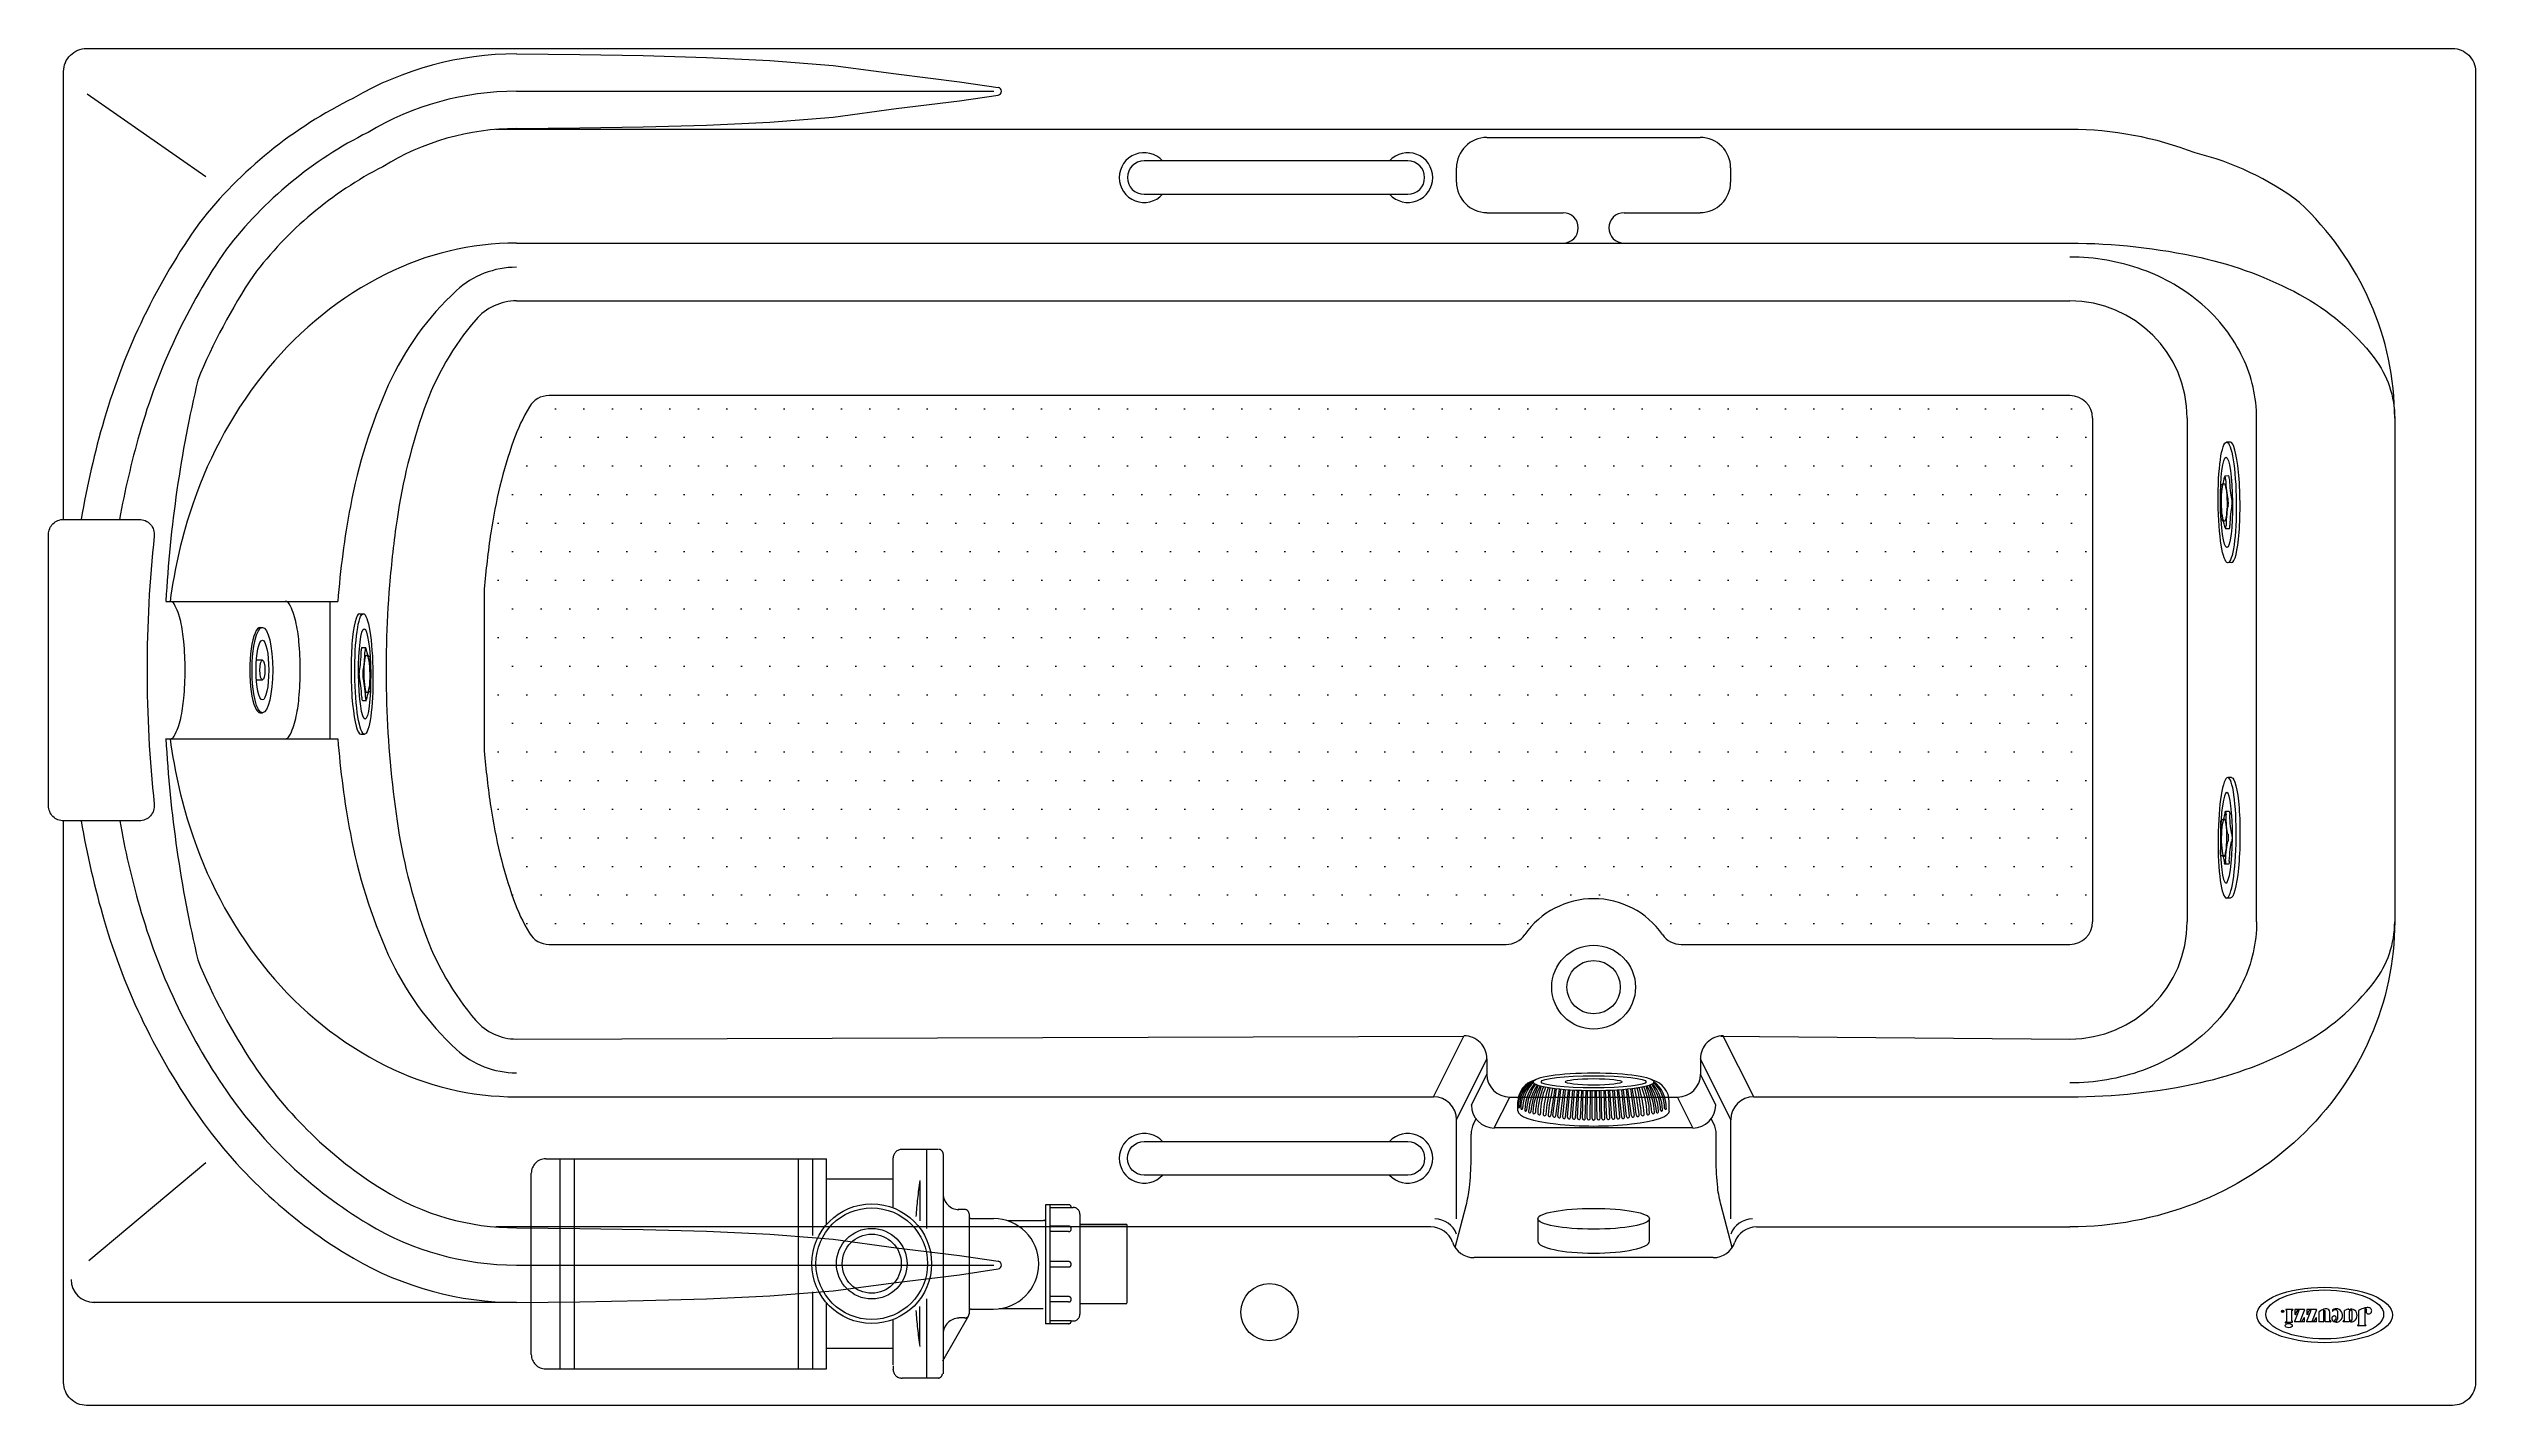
# Model space of a CAD drawing. Header units: millimetres. Extents: x -1255.98 to -1254.37, y 2257.85 to 2258.75.
import ezdxf
from ezdxf.enums import TextEntityAlignment as Align

# ---------------------------------------------------------------- set-up
doc = ezdxf.new("R2010")
doc.units = ezdxf.units.MM
doc.header["$LTSCALE"] = 10
doc.linetypes.add('HIDDEN', pattern=[0.375, 0.25, -0.125])
for name, color, linetype in [('CONTOR05', 7, 'Continuous'), ('jacuzzi', 1, 'Continuous'), ('LCOTA02', 1, 'Continuous')]:
    doc.layers.add(name, color=color, linetype=linetype)
doc.styles.add('ROMANS', font='romans', dxfattribs={"height": 4})

# ---------------------------------------------------------------- blocks, each defined once
blk = doc.blocks.new('A$C1E5B20B9')
at = {"layer": 'LCOTA02'}
for p, q in [((12, 80), (17, 80)), ((14.6, 57.5), (19.6, 57.5)), ((14.6, 22.5), (20, 22.5)), ((12, 0), (17, 0))]:
    blk.add_line(p, q, dxfattribs=at)
for centre, major_axis, start_param, end_param in [((12, 40), (0, 40), 0, 3.141593), ((8.2, 59), (0, 19), 3.648269, 4.519872), ((14.6, 54.8), (0, 2.68), 6.283185, 7.661464), ((13.2, 59), (0, 19), 3.648269, 4.519872), ((19.6, 54.8), (0, 2.68), 5.533225, 7.661464), ((24, 70.7), (0, 19), 2.391632, 3.263235), ((24.8, 49.2), (0, 2.68), 4.276588, 6.404827), ((11.3, 40), (0, 2.68), 0.506677, 2.634916), ((8.2, 21), (0, 19), 4.904906, 5.776509), ((16.3, 40), (0, 2.68), 0.506677, 2.634916), ((13.2, 21), (0, 19), 4.904906, 5.776509), ((30.7, 40), (0, 19), 1.134995, 2.006598), ((14.6, 25.2), (0, 2.68), 1.763314, 3.141593), ((19.6, 25.2), (0, 2.68), 1.763314, 3.891553), ((24, 9.3), (0, 19), 6.161543, 7.033146), ((24.8, 30.8), (0, 2.68), 3.019951, 5.14819)]:
    blk.add_ellipse(centre, major_axis=major_axis, ratio=0.3, start_param=start_param, end_param=end_param, dxfattribs=at)
for centre, major_axis, ratio in [((17, 40), (0, 40), 0.3), ((18, 40), (0, 30), 0.266667), ((21, 40), (0, 12.5), 0.3)]:
    blk.add_ellipse(centre, major_axis=major_axis, ratio=ratio, dxfattribs=at)
blk = doc.blocks.new('A$C00053991')
at = {"layer": 'CONTOR05', "xscale": 0.5, "zscale": 0.5}
blk.add_blockref('A$C1E5B20B9', (0, 0), dxfattribs=at)
blk = doc.blocks.new('A$C691B2982')
at = {"layer": 'CONTOR05', "xscale": 0.1, "yscale": 0.1, "zscale": 0.1}
blk.add_blockref('A$C00053991', (0, 0), dxfattribs=at)
blk = doc.blocks.new('A$C159910E5')
at = {"layer": 'CONTOR05', "rotation": 270}
blk.add_blockref('A$C691B2982', (0, 1.45), dxfattribs=at)
blk = doc.blocks.new('A$C3BF32979')
at = {"layer": 'CONTOR05', "rotation": 314.9999999999977}
blk.add_blockref('A$C159910E5', (-0.4, 5.26), dxfattribs=at)
blk = doc.blocks.new('*E9')
at = {"layer": 'CONTOR05', "rotation": 135.5818886525813}
blk.add_blockref('A$C3BF32979', (4.89, 4.04), dxfattribs=at)
blk = doc.blocks.new('A$C37FA7AEC')
at = {"layer": 'LCOTA02'}
for p, q in [((1.01, 4.71), (1.23, 4.71)), ((1.23, 2.9), (0.63, 2.9)), ((1.23, 1.81), (0.63, 1.81)), ((1.01, 0), (1.23, 0))]:
    blk.add_line(p, q, dxfattribs=at)
for centre, major_axis, ratio, start_param, end_param in [((1.01, 2.36), (0, 2.36), 0.431953, 6.283185, 9.424778), ((1.23, 2.36), (0, -0.544), 0.461888, -3.141592653589793, 3.141592653589793)]:
    blk.add_ellipse(centre, major_axis=major_axis, ratio=ratio, start_param=start_param, end_param=end_param, dxfattribs=at)
for major_axis, ratio in [((0, 2.36), 0.431953), ((0, 1.65), 0.381644)]:
    blk.add_ellipse((1.23, 2.36), major_axis=major_axis, ratio=ratio, dxfattribs=at)
blk = doc.blocks.new('A$C71D54D85')
at = {"color": 1}
for p, q in [((78.3, 110.3), (78.3, 111.4)), ((79.1, 112.2), (100.7, 112.2)), ((79.9, 109.5), (79.1, 109.5)), ((80.7, 64), (80.7, 108.7)), ((100.7, 109.5), (98, 109.5)), ((98, 109.5), (98, 67.5)), ((101.6, 111.4), (101.6, 110.3)), ((126.3, 99.5), (126.3, 99.8)), ((127.1, 100.6), (143, 100.6)), ((143, 97.9), (140.8, 97.9)), ((143.8, 99.8), (143.8, 98.7)), ((160.9, 70.1), (160.9, 93.1)), ((180.2, 98.4), (180.2, 100.2)), ((180.6, 100.6), (196.5, 100.6)), ((180.6, 98), (182.5, 98)), ((182.9, 97.6), (182.9, 72.5)), ((202, 100.6), (214.9, 100.6)), ((221.7, 65.9), (234, 97.9)), ((221.8, 100.4), (221.8, 89.5)), ((222.2, 100.8), (250.8, 100.8)), ((222.2, 89.1), (223.7, 89.1)), ((238.7, 67.9), (251.2, 100.2)), ((247.7, 79.1), (249.5, 79.1)), ((249.9, 65.4), (249.9, 78.7)), ((256.6, 65.9), (268.9, 97.9)), ((256.7, 100.4), (256.7, 89.5)), ((257.1, 100.8), (285.6, 100.8)), ((257.1, 89.1), (258.6, 89.1)), ((273.6, 67.9), (286, 100.2)), ((282.5, 79.1), (284.3, 79.1)), ((284.8, 65.4), (284.8, 78.7)), ((175.5, 66.7), (175.5, 69.5)), ((222.2, 65.2), (249.5, 65.2)), ((257, 65.2), (284.3, 65.2)), ((291, 65.3), (291, 66.2)), ((291.4, 64.9), (310.7, 64.9)), ((311.1, 65.3), (311.1, 66.1))]:
    blk.add_line(p, q, dxfattribs=at)
blk.add_lwpolyline([(126.1, 70.7), (126.1, 93.4, 1), (117.9, 93.4), (117.9, 70.7, 1)], format="xyb", close=True, dxfattribs=at)
for points in [[(196.9, 100.2), (196.9, 68.8, 0.135484), (197, 68.4, 0.597309), (201.5, 68.6, 0.11277), (201.6, 69), (201.6, 100.2)], [(200.1, 64, 0.062974), (213.8, 71.3, 0.257829), (215.3, 74), (215.3, 100.2)], [(306.9, 102.2), (291.6, 102.2, 0.414214), (291.2, 101.8), (291.2, 99.7, 0.414214), (291.6, 99.3), (292.9, 99.3, -0.414214), (293.3, 98.9), (293.3, 68.2)], [(309, 68.1), (309, 99.5, -0.309408), (309.5, 100.2, 0.090701), (313.4, 102.6, 0.365017), (313.4, 103.1), (313, 103.8, 0.451807), (311.8, 104, -0.178007), (306.7, 102.2)]]:
    blk.add_lwpolyline(points, format="xyb", dxfattribs=at)
blk.add_circle((320.5, 70.1), 3.49, dxfattribs=at)
for centre, radius, start, end in [((70, 68.8), 9.29, 122.98031, 234.80885), ((69.4, 69.8), 8.1, 329.38819, 123.2376), ((79.1, 111.4), 0.803, 90, 180), ((79.1, 110.3), 0.803, 180, 270), ((79.9, 108.7), 0.803, 360, 90), ((100.7, 111.4), 0.803, 360, 90), ((100.7, 110.3), 0.803, 270, 360), ((125.9, 99.5), 0.401, 231.45531, 0), ((127.1, 99.8), 0.803, 90, 180), ((140.8, 97.1), 0.803, 90, 180), ((143, 99.8), 0.803, 0, 90), ((143, 98.7), 0.803, 270, 0), ((165.1, 82.3), 19.6, 127.13134, 242.26712), ((164.3, 84.3), 17.5, 88.59962, 128.95271), ((169.6, 92.9), 8.64, 150.43729, 179.01242), ((166.3, 94.4), 5.08, 97.11199, 147.24263), ((170.3, 89.8), 6.07, 110.28331, 290.7343), ((164.1, 87.9), 13.9, 29.5272, 87.50186), ((166.2, 95.2), 4.29, 50.78098, 96.34141), ((167.6, 97.3), 1.84, 289.02953, 44.08726), ((169.2, 91.3), 7.85, 294.39358, 25.90718), ((180.6, 100.2), 0.401, 90, 180), ((180.6, 98.4), 0.401, 180, 270), ((182.5, 97.6), 0.401, 0, 90), ((192.3, 72.5), 9.42, 180, 267.92324), ((196.5, 100.2), 0.401, 0, 90), ((202, 100.2), 0.401, 90, 180), ((214.9, 100.2), 0.401, 0, 90), ((222.2, 100.4), 0.401, 90, 180), ((222.2, 89.5), 0.401, 180, 270), ((223.7, 89.5), 0.401, 270, 355.05883), ((235.3, 88.5), 11.3, 130.15733, 175.05883), ((232.5, 91.7), 7.01, 80.33745, 129.00483), ((233.6, 98.1), 0.5, 338.92958, 80.33745), ((235.7, 77.8), 11.5, 294.82753, 3.77721), ((247.7, 78.6), 0.5, 90, 183.77721), ((249.5, 78.7), 0.401, 0, 90), ((250.8, 100.4), 0.401, 338.92958, 90), ((257.1, 100.4), 0.401, 90, 180), ((257.1, 89.5), 0.401, 180, 270), ((258.6, 89.5), 0.401, 270, 355.05883), ((270.2, 88.5), 11.3, 130.15733, 175.05883), ((267.3, 91.7), 7.01, 80.33745, 129.00483), ((268.4, 98.1), 0.5, 338.92958, 80.33745), ((270.5, 77.8), 11.5, 294.82753, 3.77721), ((282.5, 78.6), 0.5, 90, 183.77721), ((284.3, 78.7), 0.401, 0, 90), ((285.6, 100.4), 0.401, 338.92958, 90), ((69.2, 67.7), 8, 234.80885, 260.1754), ((73, 89.8), 30.4, 260.1754, 285.41833), ((78.3, 64.6), 2.66, 297.20293, 316.52893), ((78.3, 64.4), 2.49, 320.21994, 351.14429), ((57.1, 146.7), 89.5, 285.56043, 296.84445), ((97.2, 67.5), 0.803, 298.82315, 360), ((164.9, 81.4), 18.8, 241.68236, 289.34326), ((165, 69.7), 4.07, 174.05436, 252.53888), ((166.1, 77.3), 11.7, 258.5772, 294.21967), ((166.7, 75.4), 9.65, 295.27036, 324.8584), ((162.5, 82.3), 20.5, 295.00308, 308.90895), ((175, 69.5), 0.5, 0, 144.8584), ((175, 66.7), 0.5, 309.13116, 0), ((193.9, 81.5), 18.5, 264.07358, 289.85013), ((222.2, 65.7), 0.5, 158.92958, 270), ((239.2, 67.7), 0.5, 158.92958, 274.07432), ((238.4, 77.9), 10.7, 274.07432, 281.22181), ((249.5, 65.7), 0.401, 270, 0), ((257, 65.7), 0.5, 158.92958, 270), ((274, 67.7), 0.5, 158.92958, 274.07432), ((273.3, 77.9), 10.7, 274.07432, 281.22181), ((284.3, 65.7), 0.401, 270, 0), ((291.4, 66.2), 0.401, 82.17237, 180), ((291.4, 65.3), 0.401, 180, 270), ((291.7, 68.2), 1.61, 262.17237, 0), ((310.6, 68.1), 1.61, 180, 273.61115), ((310.7, 66.1), 0.401, 0, 93.61115), ((310.7, 65.3), 0.401, 270, 0)]:
    blk.add_arc(centre, radius, start, end, dxfattribs=at)
for centre, major_axis, ratio in [((197.8, 79.2), (-171.8, 0), 0.415223), ((302.5, 111.9), (-10.3, 0), 0.621803)]:
    blk.add_ellipse(centre, major_axis=major_axis, ratio=ratio, dxfattribs=at)
at = {"layer": 'LCOTA02'}
for p, q in [((140, 97.1), (140, 68)), ((127.1, 65.8), (127.1, 63.7))]:
    blk.add_line(p, q, dxfattribs=at)
for centre, radius, start, end in [((122.7, 82), 19.4, 126.3033, 231.48564), ((119.5, 88.6), 12.3, 59.92306, 132.27609), ((78, 64.6), 2, 149.38819, 195.77516), ((78.9, 64.9), 2.92, 195.77516, 246.12825), ((78.6, 64), 2, 246.12825, 297.20293), ((119.6, 76.9), 13.4, 228.39986, 304.23053), ((123.5, 96.5), 32.9, 276.28599, 300.08621)]:
    blk.add_arc(centre, radius, start, end, dxfattribs=at)
blk.add_ellipse((197.8, 80.8), major_axis=(-197.8, 0), ratio=0.408776, dxfattribs=at)
at = {"color": 1, "style": 'ROMANS'}
blk.add_text('R', height=3.5, dxfattribs=at).set_placement((320.5, 70.1), align=Align.MIDDLE_CENTER)

msp = doc.modelspace()

# ---------------------------------------------------------------- hatches: boundary and pattern name
at = {"layer": 'jacuzzi'}
h = msp.add_hatch(dxfattribs=at)
h.set_pattern_fill('DOTS', color=256, scale=0.303614, style=0)
h.set_pattern_definition([(0, (-1258.637089, 2252.8025), (0.00948795, 0.018975904), [0, -0.018975904])])
h.paths.add_polyline_path([(-1255.6526, 2258.5229, 0.264036), (-1255.6656, 2258.5155, 0.0497), (-1255.6761, 2258.4931, 0.048609), (-1255.6912, 2258.4319, 0.014977), (-1255.6956, 2258.3945), (-1255.6956, 2258.2872, 0.014977), (-1255.6912, 2258.2498, 0.048609), (-1255.6761, 2258.1887, 0.0497), (-1255.6656, 2258.1663, 0.264036), (-1255.6526, 2258.1589), (-1255.0177, 2258.1589, 0.244921), (-1255.0052, 2258.1654, -0.521102), (-1254.914, 2258.1654, 0.244921), (-1254.9015, 2258.1589), (-1254.6436, 2258.1589, 0.414214), (-1254.6287, 2258.1739), (-1254.6287, 2258.5079, 0.414214), (-1254.6436, 2258.5229)])

# ---------------------------------------------------------------- linework, layer by layer
for p, q in [((-1255.8802, 2258.6679), (-1255.9589, 2258.7229)), ((-1255.6742, 2258.7247), (-1255.3576, 2258.7247)), ((-1254.6436, 2258.6994), (-1255.6878, 2258.6994)), ((-1255.0304, 2258.6941), (-1254.8889, 2258.6941)), ((-1255.0506, 2258.6645), (-1255.0506, 2258.6739)), ((-1254.8686, 2258.6645), (-1254.8686, 2258.6739)), ((-1255.0304, 2258.6442), (-1254.9799, 2258.6442)), ((-1254.9394, 2258.6442), (-1254.8889, 2258.6442)), ((-1255.6742, 2258.624), (-1254.6436, 2258.624)), ((-1255.6742, 2258.5857), (-1254.6436, 2258.5857)), ((-1254.6436, 2258.5229), (-1255.6526, 2258.5229)), ((-1254.6287, 2258.5079), (-1254.6287, 2258.1739)), ((-1254.5658, 2258.5079), (-1254.5658, 2258.1739)), ((-1254.5198, 2258.1739), (-1254.5198, 2258.5079)), ((-1254.4282, 2258.5079), (-1254.4282, 2258.1739)), ((-1255.9068, 2258.3864), (-1255.7927, 2258.3864)), ((-1255.7977, 2258.2953), (-1255.7977, 2258.3864)), ((-1255.6956, 2258.3945), (-1255.6956, 2258.2872)), ((-1255.9068, 2258.2953), (-1255.7927, 2258.2953)), ((-1255.6526, 2258.1589), (-1255.0177, 2258.1589)), ((-1254.9015, 2258.1589), (-1254.6436, 2258.1589)), ((-1255.6742, 2258.0961), (-1255.0457, 2258.0981)), ((-1255.0658, 2258.0578), (-1255.0457, 2258.0981)), ((-1254.8752, 2258.098), (-1254.6436, 2258.0961)), ((-1254.8534, 2258.0578), (-1254.8736, 2258.0981)), ((-1255.0506, 2258.0426), (-1255.0305, 2258.083)), ((-1255.0305, 2258.083), (-1255.0305, 2258.0728)), ((-1254.8686, 2258.0426), (-1254.8888, 2258.083)), ((-1254.8888, 2258.083), (-1254.8888, 2258.0728)), ((-1255.6742, 2258.0578), (-1255.0658, 2258.0578)), ((-1255.0406, 2258.0523), (-1255.0305, 2258.0728)), ((-1255.0255, 2258.0372), (-1255.0153, 2258.0576)), ((-1255.0153, 2258.0576), (-1254.9039, 2258.0576)), ((-1254.9866, 2258.0454), (-1254.9842, 2258.063)), ((-1254.9847, 2258.0451), (-1254.9822, 2258.0628)), ((-1254.9834, 2258.0449), (-1254.9813, 2258.0627)), ((-1254.9815, 2258.0447), (-1254.9793, 2258.0625)), ((-1254.9801, 2258.0446), (-1254.9783, 2258.0624)), ((-1254.9782, 2258.0443), (-1254.9763, 2258.0623)), ((-1254.9769, 2258.0442), (-1254.9754, 2258.0622)), ((-1254.975, 2258.0441), (-1254.9734, 2258.0621)), ((-1254.9737, 2258.044), (-1254.9724, 2258.062)), ((-1254.9717, 2258.0438), (-1254.9704, 2258.062)), ((-1254.9704, 2258.0437), (-1254.9695, 2258.0619)), ((-1254.9684, 2258.0436), (-1254.9675, 2258.0618)), ((-1254.9671, 2258.0436), (-1254.9665, 2258.0618)), ((-1254.9652, 2258.0435), (-1254.9645, 2258.0618)), ((-1254.9639, 2258.0435), (-1254.9636, 2258.0618)), ((-1254.9619, 2258.0434), (-1254.9616, 2258.0617)), ((-1254.9606, 2258.0434), (-1254.9606, 2258.0617)), ((-1254.9586, 2258.0434), (-1254.9586, 2258.0617)), ((-1254.9573, 2258.0434), (-1254.9577, 2258.0617)), ((-1254.9553, 2258.0435), (-1254.9557, 2258.0618)), ((-1254.9541, 2258.0435), (-1254.9547, 2258.0618)), ((-1254.9521, 2258.0436), (-1254.9527, 2258.0618)), ((-1254.9508, 2258.0436), (-1254.9518, 2258.0618)), ((-1254.9488, 2258.0437), (-1254.9498, 2258.0619)), ((-1254.9475, 2258.0438), (-1254.9488, 2258.062)), ((-1254.9456, 2258.044), (-1254.9468, 2258.062)), ((-1254.9443, 2258.0441), (-1254.9458, 2258.0621)), ((-1254.9423, 2258.0442), (-1254.9438, 2258.0622)), ((-1254.941, 2258.0443), (-1254.9429, 2258.0623)), ((-1254.9391, 2258.0446), (-1254.9409, 2258.0624)), ((-1254.9378, 2258.0447), (-1254.9399, 2258.0625)), ((-1254.9358, 2258.0449), (-1254.9379, 2258.0627)), ((-1254.9345, 2258.0451), (-1254.937, 2258.0628)), ((-1254.9326, 2258.0454), (-1254.935, 2258.063)), ((-1254.8938, 2258.0372), (-1254.9039, 2258.0576)), ((-1254.8786, 2258.0523), (-1254.8888, 2258.0728)), ((-1254.8534, 2258.0578), (-1254.6436, 2258.0578)), ((-1255.0506, 2257.9768), (-1255.0506, 2258.0426)), ((-1255.0393, 2258.0398), (-1255.0376, 2258.0432)), ((-1255.0099, 2258.0484), (-1255.0098, 2258.0545)), ((-1255.0099, 2258.0484), (-1255.0098, 2258.0545)), ((-1254.9094, 2258.0484), (-1254.9094, 2258.0545)), ((-1254.8799, 2258.0398), (-1254.8816, 2258.0432)), ((-1254.8686, 2257.9768), (-1254.8686, 2258.0426)), ((-1255.0409, 2258.0159), (-1255.0409, 2258.0331)), ((-1254.8938, 2258.0372), (-1255.0255, 2258.0372)), ((-1254.8783, 2258.0159), (-1254.8783, 2258.0331)), ((-1255.8802, 2258.0139), (-1255.9579, 2257.9489)), ((-1255.0515, 2257.9578), (-1255.0442, 2257.9857)), ((-1254.9967, 2257.9769), (-1254.9967, 2257.962)), ((-1254.9225, 2257.962), (-1254.9225, 2257.9769)), ((-1254.8677, 2257.9578), (-1254.875, 2257.9857)), ((-1255.0676, 2257.9715), (-1255.6878, 2257.9715)), ((-1254.8516, 2257.9715), (-1254.6436, 2257.9715)), ((-1255.6742, 2257.9462), (-1255.3576, 2257.9462)), ((-1254.8803, 2257.9511), (-1255.0389, 2257.9511)), ((-1255.6742, 2257.9214), (-1255.9554, 2257.9214))]:
    msp.add_line(p, q, dxfattribs=at)
at = {"layer": 'jacuzzi', "linetype": 'HIDDEN'}
for p, q in [((-1255.6548, 2258.0166), (-1255.4685, 2258.0166)), ((-1255.6453, 2257.8774), (-1255.6453, 2258.0166)), ((-1255.6357, 2257.8774), (-1255.6357, 2258.0166)), ((-1255.487, 2257.8774), (-1255.487, 2258.0166)), ((-1255.4775, 2257.9658), (-1255.4775, 2258.0166)), ((-1255.4685, 2257.9732), (-1255.4685, 2258.0166)), ((-1255.4685, 2258.0031), (-1255.4685, 2258.0166)), ((-1255.4244, 2258.0147), (-1255.4244, 2258.0169)), ((-1255.4244, 2258.0147), (-1255.4244, 2258.0169)), ((-1255.4016, 2258.0229), (-1255.4184, 2258.0229)), ((-1255.4016, 2258.0229), (-1255.4184, 2258.0229)), ((-1255.3945, 2258.0229), (-1255.403, 2258.0229)), ((-1255.4022, 2258.0229), (-1255.4022, 2257.9704)), ((-1255.3911, 2258.02), (-1255.3911, 2257.8741)), ((-1255.6644, 2257.8869), (-1255.6644, 2258.0071)), ((-1255.4244, 2258.0031), (-1255.4685, 2258.0031)), ((-1255.4067, 2258.0011), (-1255.4067, 2257.9755)), ((-1255.3768, 2257.983), (-1255.3812, 2257.983)), ((-1255.3739, 2257.9802), (-1255.3739, 2257.9139)), ((-1255.3725, 2257.9771), (-1255.3577, 2257.9771)), ((-1255.3232, 2257.9862), (-1255.3232, 2257.9073)), ((-1255.3203, 2257.9862), (-1255.3203, 2257.9073)), ((-1255.3203, 2257.9844), (-1255.3049, 2257.9844)), ((-1255.3004, 2257.9799), (-1255.3004, 2257.9136)), ((-1255.3004, 2257.9799), (-1255.3004, 2257.9136)), ((-1255.3248, 2257.9756), (-1255.3485, 2257.9756)), ((-1255.324, 2257.9757), (-1255.3245, 2257.9757)), ((-1255.2693, 2257.973), (-1255.3004, 2257.973)), ((-1255.2693, 2257.9729), (-1255.3004, 2257.9729)), ((-1255.2693, 2257.973), (-1255.2693, 2257.9248)), ((-1255.2693, 2257.9729), (-1255.2693, 2257.921)), ((-1255.4775, 2257.8774), (-1255.4775, 2257.9285)), ((-1255.2693, 2257.9284), (-1255.2693, 2257.9248)), ((-1255.4685, 2257.8774), (-1255.4685, 2257.9211)), ((-1255.4685, 2257.8794), (-1255.4685, 2257.9151)), ((-1255.4685, 2257.8774), (-1255.4685, 2257.9151)), ((-1255.4685, 2257.8794), (-1255.4685, 2257.9151)), ((-1255.4067, 2257.8931), (-1255.4067, 2257.9187)), ((-1255.4022, 2257.9238), (-1255.4022, 2257.8712)), ((-1255.3743, 2257.9125), (-1255.3916, 2257.8825)), ((-1255.3725, 2257.917), (-1255.3577, 2257.917)), ((-1255.3248, 2257.9172), (-1255.3539, 2257.9172)), ((-1255.2693, 2257.9205), (-1255.3004, 2257.9205)), ((-1255.2693, 2257.9248), (-1255.2693, 2257.9211)), ((-1255.3768, 2257.9111), (-1255.3807, 2257.9111)), ((-1255.3061, 2257.9091), (-1255.3203, 2257.9091)), ((-1255.3061, 2257.9091), (-1255.3049, 2257.9091)), ((-1255.3061, 2257.9091), (-1255.3049, 2257.9091)), ((-1255.4685, 2257.8911), (-1255.4244, 2257.8911)), ((-1255.6548, 2257.8774), (-1255.4685, 2257.8774)), ((-1255.4244, 2257.8794), (-1255.4244, 2257.8772)), ((-1255.4244, 2257.8794), (-1255.4244, 2257.8772)), ((-1255.3945, 2257.8712), (-1255.4185, 2257.8712))]:
    msp.add_line(p, q, dxfattribs=at)
at = {"layer": 'jacuzzi', "color": 3}
msp.add_lwpolyline([(-1255.9746, 2258.4408), (-1255.9746, 2258.7379, -0.414214), (-1255.9594, 2258.7531), (-1254.3898, 2258.7531, -0.414214), (-1254.3746, 2258.7379), (-1254.3746, 2257.8683, -0.414214), (-1254.3898, 2257.8531), (-1255.9594, 2257.8531, -0.414214), (-1255.9746, 2257.8683), (-1255.9746, 2258.2408)], format="xyb", dxfattribs=at)
at = {"layer": 'jacuzzi'}
for points in [[(-1255.6742, 2258.7495, 0.132972), (-1255.7823, 2258.7202, 0.112479), (-1255.8845, 2258.6375, 0.082957), (-1255.9477, 2258.507, 0.028835), (-1255.963, 2258.4408, 0.028835)], [(-1255.6742, 2258.7247, 0.136109), (-1255.7726, 2258.6975, 0.113246), (-1255.8666, 2258.62, 0.081526), (-1255.9243, 2258.4975, 0.025524), (-1255.9375, 2258.4408, 0.025524)], [(-1255.6742, 2258.7, 0.139831), (-1255.7629, 2258.6747, 0.114061), (-1255.8487, 2258.6025, 0.049631), (-1255.8856, 2258.5332)], [(-1254.4282, 2258.5079, 0.104164), (-1254.4444, 2258.5847, 0.100663), (-1254.4913, 2258.651, 0.102638), (-1254.5606, 2258.6838, 0.093069), (-1254.6436, 2258.6994)], [(-1255.6742, 2258.624, 0.117203), (-1255.7609, 2258.6034, 0.104375), (-1255.8388, 2258.5411, 0.090214), (-1255.8887, 2258.4516, 0.048846), (-1255.904, 2258.3864)], [(-1254.6436, 2258.624, -0.054985), (-1254.5568, 2258.6144, -0.068797), (-1254.4913, 2258.59, -0.105698), (-1254.4418, 2258.5479, -0.165254), (-1254.4282, 2258.5079)], [(-1255.6742, 2258.608, 0.188149), (-1255.714, 2258.5925, 0.101334), (-1255.7592, 2258.5298, 0.059725), (-1255.7844, 2258.4494, 0.026837), (-1255.7927, 2258.3864)], [(-1254.5198, 2258.5079, 0.11231), (-1254.5289, 2258.548, 0.103182), (-1254.5561, 2258.5835, 0.092447), (-1254.5954, 2258.6064, 0.086066), (-1254.6436, 2258.6148)], [(-1255.6742, 2258.5857, 0.219593), (-1255.7012, 2258.5732, 0.0919), (-1255.7354, 2258.514, 0.048609), (-1255.7534, 2258.441, 0.015971), (-1255.7584, 2258.3971)], [(-1255.6656, 2258.5155, 0.0497), (-1255.6761, 2258.4931, 0.048609), (-1255.6912, 2258.4319, 0.014977), (-1255.6956, 2258.3945)], [(-1255.7584, 2258.3971, 0.056739), (-1255.7534, 2258.2407, 0.048609), (-1255.7354, 2258.1678, 0.0919), (-1255.7012, 2258.1085, 0.219593), (-1255.6742, 2258.0961)], [(-1255.9041, 2258.2953, 0.276936), (-1255.9013, 2258.297, 0.068261), (-1255.8969, 2258.3087, 0.031566), (-1255.8949, 2258.3221, 0.022827), (-1255.894, 2258.3409, 0.022827), (-1255.8949, 2258.3597, 0.031566), (-1255.8969, 2258.3731, 0.068261), (-1255.9013, 2258.3847, 0.276936), (-1255.9041, 2258.3864)], [(-1255.8277, 2258.2953, 0.276936), (-1255.8249, 2258.297, 0.068261), (-1255.8206, 2258.3087, 0.031566), (-1255.8185, 2258.3221, 0.022827), (-1255.8176, 2258.3409, 0.022827), (-1255.8185, 2258.3597, 0.031566), (-1255.8206, 2258.3731, 0.068261), (-1255.8249, 2258.3847, 0.276936), (-1255.8277, 2258.3864)], [(-1255.904, 2258.2953, 0.048846), (-1255.8887, 2258.2302, 0.090214), (-1255.8388, 2258.1407, 0.104375), (-1255.7609, 2258.0784, 0.117203), (-1255.6742, 2258.0578)], [(-1255.7927, 2258.2953, 0.026837), (-1255.7844, 2258.2324, 0.059725), (-1255.7592, 2258.152, 0.101334), (-1255.714, 2258.0892, 0.188149), (-1255.6742, 2258.0737)], [(-1255.6956, 2258.2872, 0.014977), (-1255.6912, 2258.2498, 0.048609), (-1255.6761, 2258.1887, 0.0497), (-1255.6656, 2258.1663)], [(-1255.963, 2258.2408, 0.028781), (-1255.9477, 2258.1747, 0.082957), (-1255.8845, 2258.0443, 0.106733), (-1255.7823, 2257.9507, 0.132972), (-1255.6742, 2257.9214)], [(-1255.9374, 2258.2408, 0.025468), (-1255.9243, 2258.1842, 0.081526), (-1255.8666, 2258.0618, 0.106953), (-1255.7726, 2257.9735, 0.136109), (-1255.6742, 2257.9462)], [(-1254.6436, 2258.0578, 0.054985), (-1254.5568, 2258.0673, 0.068797), (-1254.4913, 2258.0918, 0.105698), (-1254.4418, 2258.1339, 0.165254), (-1254.4282, 2258.1739)], [(-1254.4282, 2258.1739, -0.104164), (-1254.4444, 2258.0971, -0.100663), (-1254.4913, 2258.0308, -0.096077), (-1254.5606, 2257.9871, -0.093069), (-1254.6436, 2257.9715)], [(-1254.5198, 2258.1739, -0.11231), (-1254.5289, 2258.1338, -0.103182), (-1254.5561, 2258.0983, -0.092447), (-1254.5954, 2258.0753, -0.086066), (-1254.6436, 2258.067)], [(-1255.8856, 2258.1486, 0.049631), (-1255.8487, 2258.0793, 0.107116), (-1255.7629, 2257.9962, 0.139831), (-1255.6742, 2257.9709)], [(-1255.0442, 2257.9857, 0.035415), (-1255.042, 2257.9976, 0.02868), (-1255.0409, 2258.0159)], [(-1254.875, 2257.9857, -0.035415), (-1254.8773, 2257.9976, -0.02868), (-1254.8783, 2258.0159)]]:
    msp.add_lwpolyline(points, format="xyb", dxfattribs=at)
for points in [[(-1255.6742, 2258.7495), (-1255.6322, 2258.7491), (-1255.5902, 2258.7484), (-1255.5482, 2258.7472), (-1255.5062, 2258.7452), (-1255.4642, 2258.7418), (-1255.4222, 2258.7362), (-1255.3803, 2258.7311), (-1255.3546, 2258.7272)], [(-1255.6742, 2258.7), (-1255.6322, 2258.7004), (-1255.5902, 2258.7011), (-1255.5482, 2258.7023), (-1255.5062, 2258.7043), (-1255.4642, 2258.7076), (-1255.4222, 2258.7133), (-1255.3803, 2258.7183), (-1255.3546, 2258.7222)], [(-1255.6742, 2257.9709), (-1255.6322, 2257.9705), (-1255.5902, 2257.9698), (-1255.5482, 2257.9686), (-1255.5062, 2257.9666), (-1255.4642, 2257.9633), (-1255.4222, 2257.9576), (-1255.3803, 2257.9526), (-1255.3546, 2257.9487)], [(-1255.6742, 2257.9214), (-1255.6322, 2257.9219), (-1255.5902, 2257.9226), (-1255.5482, 2257.9237), (-1255.5062, 2257.9257), (-1255.4642, 2257.9291), (-1255.4222, 2257.9347), (-1255.3803, 2257.9398), (-1255.3546, 2257.9437)]]:
    msp.add_lwpolyline(points, dxfattribs=at)
for points in [[(-1255.2578, 2258.6564), (-1255.0828, 2258.6564, 1), (-1255.0828, 2258.6786), (-1255.2578, 2258.6786, 1)], [(-1255.2578, 2258.0281), (-1255.0828, 2258.0281, -1), (-1255.0828, 2258.0059), (-1255.2578, 2258.0059, -1)]]:
    msp.add_lwpolyline(points, format="xyb", close=True, dxfattribs=at)
at = {"layer": 'jacuzzi', "color": 3}
msp.add_lwpolyline([(-1255.9746, 2258.2408, -0.414214), (-1255.9846, 2258.2508), (-1255.9846, 2258.4308, -0.414214), (-1255.9746, 2258.4408), (-1255.9245, 2258.4408, -0.446078), (-1255.9145, 2258.4297, 0.053829), (-1255.9145, 2258.2519, -0.446078), (-1255.9245, 2258.2408)], format="xyb", close=True, dxfattribs=at)
at = {"layer": 'jacuzzi', "linetype": 'HIDDEN'}
for points in [[(-1255.4244, 2257.9842), (-1255.4244, 2258.0081), (-1255.4244, 2258.0147)], [(-1255.4244, 2258.0031), (-1255.4244, 2258.0081), (-1255.4244, 2258.0147)], [(-1255.3079, 2257.9862), (-1255.3232, 2257.9862)], [(-1255.3079, 2257.972), (-1255.3203, 2257.972)], [(-1255.3079, 2257.9684), (-1255.3203, 2257.9684)], [(-1255.3079, 2257.9485), (-1255.3203, 2257.9485)], [(-1255.3079, 2257.9449), (-1255.3203, 2257.9449)], [(-1255.3079, 2257.9253), (-1255.3203, 2257.9253)], [(-1255.3079, 2257.9217), (-1255.3203, 2257.9217)], [(-1255.4244, 2257.8801), (-1255.4244, 2257.91)], [(-1255.3079, 2257.9073), (-1255.3232, 2257.9073)]]:
    msp.add_lwpolyline(points, dxfattribs=at)
at = {"layer": 'jacuzzi'}
for centre, radius in [((-1254.9596, 2258.1305), 0.0278), ((-1254.9596, 2258.1305), 0.0177), ((-1255.1746, 2257.9149), 0.019)]:
    msp.add_circle(centre, radius, dxfattribs=at)
at = {"layer": 'jacuzzi', "linetype": 'HIDDEN'}
for radius in [0.0397, 0.037, 0.0234, 0.0196]:
    msp.add_circle((-1255.4385, 2257.9471), radius, dxfattribs=at)
at = {"layer": 'jacuzzi'}
for centre, radius, start, end in [((-1255.355, 2258.7247), 0.00253, 278.677, 81.323), ((-1255.0304, 2258.6739), 0.0202, 90, 180), ((-1254.8889, 2258.6739), 0.0202, 0, 90), ((-1255.2578, 2258.6675), 0.0165, 42.1909, 317.8091), ((-1255.0828, 2258.6675), 0.0165, 222.1909, 137.8091), ((-1255.0304, 2258.6645), 0.0202, 180, 270), ((-1254.8889, 2258.6645), 0.0202, 270, 0), ((-1254.9799, 2258.6341), 0.0101, 270, 90), ((-1254.9394, 2258.6341), 0.0101, 90, 270), ((-1254.6436, 2258.5079), 0.0778, 0, 90), ((-1255.0722, 2258.3409), 0.8358, 166.6991, 176.8764), ((-1255.6526, 2258.5077), 0.0152, 90, 149.1625), ((-1254.6436, 2258.5079), 0.015, 0, 90), ((-1255.0722, 2258.3409), 0.8358, 183.1236, 193.3009), ((-1254.9596, 2258.1335), 0.0557, 34.9518, 145.0482), ((-1254.6436, 2258.1739), 0.0778, 270, 0), ((-1254.6436, 2258.1739), 0.015, 270, 0), ((-1255.6526, 2258.1741), 0.0152, 210.8375, 270), ((-1255.0177, 2258.1741), 0.0152, 270, 325.0482), ((-1254.9015, 2258.1741), 0.0152, 214.9518, 270), ((-1255.0456, 2258.083), 0.0152, 0, 90.2013), ((-1254.8736, 2258.083), 0.0152, 89.7987, 180), ((-1255.0658, 2258.0426), 0.0152, 0, 90), ((-1255.0153, 2258.0728), 0.0152, 180, 270), ((-1254.9948, 2258.0544), 0.015, 105.4909, 179.5), ((-1254.9931, 2258.0532), 0.0165, 113.122, 187.4137), ((-1254.9906, 2258.0524), 0.0181, 119.4273, 183.9522), ((-1254.9861, 2258.0509), 0.0218, 127.8314, 181.6456), ((-1254.9824, 2258.0501), 0.0243, 134.3309, 180.2321), ((-1254.9765, 2258.0483), 0.0288, 140.6805, 178.3252), ((-1254.971, 2258.0471), 0.0332, 145.1075, 176.9796), ((-1254.9657, 2258.0457), 0.0371, 147.5492, 176.0418), ((-1254.9542, 2258.0441), 0.0472, 153.2328, 175.4084), ((-1254.9573, 2258.0451), 0.0427, 152.3198, 176.6528), ((-1254.9403, 2258.0435), 0.0581, 158.528, 176.0922), ((-1254.9526, 2258.0466), 0.044, 156.1373, 179.444), ((-1254.9475, 2258.0466), 0.0474, 158.2863, 179.644), ((-1254.9188, 2258.0411), 0.0745, 162.2851, 175.8848), ((-1254.8808, 2258.0382), 0.1107, 166.75, 175.9055), ((-1254.8451, 2258.0303), 0.1456, 166.9086, 173.8716), ((-1254.5315, 2257.9849), 0.4605, 170.2208, 172.4284), ((-1255.3877, 2257.9849), 0.4605, 7.5716, 9.7791), ((-1255.0742, 2258.0303), 0.1456, 6.1284, 13.0908), ((-1255.0384, 2258.0382), 0.1107, 4.0945, 13.2492), ((-1255.0004, 2258.0411), 0.0745, 4.1152, 17.7136), ((-1254.9717, 2258.0466), 0.0474, 0.356, 21.7114), ((-1254.9666, 2258.0466), 0.044, 0.556, 23.8599), ((-1254.9789, 2258.0435), 0.0581, 3.9078, 21.4695), ((-1254.9619, 2258.0451), 0.0427, 3.3472, 27.6765), ((-1254.965, 2258.0441), 0.0472, 4.5916, 26.7633), ((-1254.9535, 2258.0457), 0.0371, 3.9582, 32.4452), ((-1254.9483, 2258.0471), 0.0332, 3.0204, 34.8844), ((-1254.9244, 2258.0544), 0.015, 0.5, 74.4472), ((-1254.9427, 2258.0483), 0.0288, 1.6748, 39.1263), ((-1254.9332, 2258.0509), 0.0218, 358.3544, 52.1082), ((-1254.9368, 2258.0501), 0.0243, 359.7679, 45.0739), ((-1254.9039, 2258.0728), 0.0152, 270, 0), ((-1254.8534, 2258.0426), 0.0152, 90, 180), ((-1255.0255, 2258.0523), 0.0152, 180, 270), ((-1255.0091, 2258.0511), 0.000437, 185.1947, 359.2796), ((-1255.0073, 2258.0501), 0.000615, 158.3204, 352.6804), ((-1255.0047, 2258.0489), 0.000615, 158.3204, 352.6804), ((-1255.002, 2258.048), 0.000777, 163.1915, 347.3605), ((-1254.9991, 2258.0474), 0.000853, 167.1949, 0.3983), ((-1254.9957, 2258.0467), 0.000886, 160.0987, 10.7386), ((-1254.9921, 2258.0462), 0.000957, 166.4345, 352.6285), ((-1254.9889, 2258.0457), 0.000962, 167.9164, 353.337), ((-1254.9857, 2258.0452), 0.000966, 169.3777, 354.0441), ((-1254.9824, 2258.0448), 0.000971, 170.818, 354.7502), ((-1254.9792, 2258.0444), 0.000976, 172.2368, 355.4561), ((-1254.9759, 2258.0441), 0.00098, 173.6339, 356.1623), ((-1254.9727, 2258.0439), 0.000985, 175.009, 356.8693), ((-1254.9694, 2258.0437), 0.00099, 176.3618, 357.5776), ((-1254.9661, 2258.0435), 0.000995, 177.6922, 358.2877), ((-1254.9629, 2258.0435), 0.001, 179, 359), ((-1254.9596, 2258.0434), 0.001, 180, 0), ((-1254.9563, 2258.0435), 0.001, 181, 1), ((-1254.9531, 2258.0435), 0.000995, 181.7123, 2.3078), ((-1254.9498, 2258.0437), 0.00099, 182.4224, 3.6382), ((-1254.9465, 2258.0439), 0.000985, 183.1307, 4.991), ((-1254.9433, 2258.0441), 0.00098, 183.8377, 6.3661), ((-1254.94, 2258.0444), 0.000976, 184.5439, 7.7632), ((-1254.9368, 2258.0448), 0.000971, 185.2498, 9.182), ((-1254.9336, 2258.0452), 0.000966, 185.9559, 10.6223), ((-1254.9303, 2258.0457), 0.000962, 186.663, 12.0836), ((-1254.9271, 2258.0462), 0.000957, 187.3715, 13.5655), ((-1254.9235, 2258.0467), 0.000886, 169.2614, 19.9013), ((-1254.9201, 2258.0474), 0.000853, 179.6017, 12.8051), ((-1254.9173, 2258.048), 0.000777, 192.6395, 16.8085), ((-1254.9145, 2258.0489), 0.000615, 187.3196, 21.6796), ((-1254.9119, 2258.0501), 0.000615, 187.3196, 21.6796), ((-1254.8938, 2258.0523), 0.0152, 270, 0), ((-1255.2578, 2258.017), 0.0165, 42.1909, 317.8091), ((-1255.0828, 2258.017), 0.0165, 222.1909, 137.8091), ((-1255.0257, 2258.0331), 0.0152, 153.4979, 180), ((-1254.8935, 2258.0331), 0.0152, 0, 26.5021), ((-1255.0649, 2257.9616), 0.0152, 19.2482, 90), ((-1254.8543, 2257.9616), 0.0152, 90, 160.7518), ((-1255.0676, 2257.9563), 0.0152, 19.2482, 90), ((-1255.0389, 2257.9663), 0.0152, 199.2482, 270), ((-1254.8803, 2257.9663), 0.0152, 270, 340.7518), ((-1254.8516, 2257.9563), 0.0152, 90, 160.7518), ((-1255.355, 2257.9462), 0.00253, 278.677, 81.323), ((-1255.9544, 2257.9366), 0.0152, 180, 270)]:
    msp.add_arc(centre, radius, start, end, dxfattribs=at)
at = {"layer": 'jacuzzi', "linetype": 'HIDDEN'}
for centre, radius, start, end in [((-1255.6548, 2258.0071), 0.00954, 90, 180), ((-1255.4184, 2258.0169), 0.00601, 90, 180), ((-1255.4184, 2258.0169), 0.00601, 90, 180), ((-1255.394, 2258.02), 0.00286, 0, 90), ((-1254.9925, 2257.9467), 0.4179, 172.3703, 175.6636), ((-1255.3807, 2257.9934), 0.0104, 180, 270), ((-1255.3768, 2257.9802), 0.00286, 0, 90), ((-1255.3725, 2257.9785), 0.00145, 180, 270), ((-1255.3577, 2257.947), 0.03, 270, 90), ((-1255.3079, 2257.9844), 0.0018, 0, 90), ((-1255.3049, 2257.9799), 0.0045, 0, 90), ((-1255.324, 2257.9765), 0.000743, 270, 345.1417), ((-1255.3079, 2257.9702), 0.0018, 270, 90), ((-1255.3079, 2257.9467), 0.0018, 270, 90), ((-1254.9925, 2257.9476), 0.4179, 184.3364, 187.6297), ((-1255.3768, 2257.9139), 0.00286, 270, 0), ((-1255.3725, 2257.9155), 0.00145, 90, 180), ((-1255.3079, 2257.9235), 0.0018, 270, 90), ((-1255.3049, 2257.9136), 0.0045, 270, 0), ((-1255.3807, 2257.9006), 0.0104, 90, 180), ((-1255.3079, 2257.9091), 0.0018, 270, 0), ((-1255.6548, 2257.8869), 0.00954, 180, 270), ((-1255.4184, 2257.8772), 0.00601, 180, 270), ((-1255.4184, 2257.8772), 0.00601, 180, 270), ((-1255.3945, 2257.8741), 0.00286, 270, 0)]:
    msp.add_arc(centre, radius, start, end, dxfattribs=at)
at = {"layer": 'jacuzzi'}
for centre, major_axis, ratio in [((-1254.9596, 2258.0677), (-0.04, 0), 0.1484), ((-1254.9596, 2258.0677), (-0.0349, 0), 0.114375), ((-1254.9596, 2258.0677), (-0.0189, 0), 0.112344), ((-1254.9596, 2257.9769), (-0.0371, 0), 0.186255)]:
    msp.add_ellipse(centre, major_axis=major_axis, ratio=ratio, dxfattribs=at)
for centre, major_axis, ratio, start_param, end_param in [((-1254.9596, 2258.0484), (-0.0503, 0), 0.198307, 6.281174, 9.428239), ((-1254.9596, 2257.962), (0.0371, 0), 0.213184, 3.141593, 6.283185)]:
    msp.add_ellipse(centre, major_axis=major_axis, ratio=ratio, start_param=start_param, end_param=end_param, dxfattribs=at)

# ---------------------------------------------------------------- block references
for name, p, xscale, yscale, zscale, rotation in [('A$C159910E5', (-1254.5457, 2258.492), 0.01000000000013958, 0.01000000000007787, 0.01000000000006687, 270.5818886523826), ('A$C37FA7AEC', (-1255.851, 2258.3125), 0.006720000000063919, 0.01200000000017099, 0.006719999999999931, 359.9999999999999), ('A$C159910E5', (-1255.769, 2258.2983), 0.01000000000013958, 0.01000000000007787, 0.01000000000006687, 90.58188865238256), ('A$C71D54D85', (-1254.4296, 2257.9315), 0.0002275911388096574, 0.0002275911388096574, 0.0002275911387853663, 180)]:
    msp.add_blockref(name, p, dxfattribs=dict(at, xscale=xscale, yscale=yscale, zscale=zscale, rotation=rotation))
at = {"layer": 'jacuzzi', "xscale": -0.009999999999990905, "yscale": 0.01000000000021828, "zscale": 0.009999999999999898}
msp.add_blockref('*E9', (-1254.5308, 2258.1896), dxfattribs=at)

doc.saveas('drawing.dxf')
